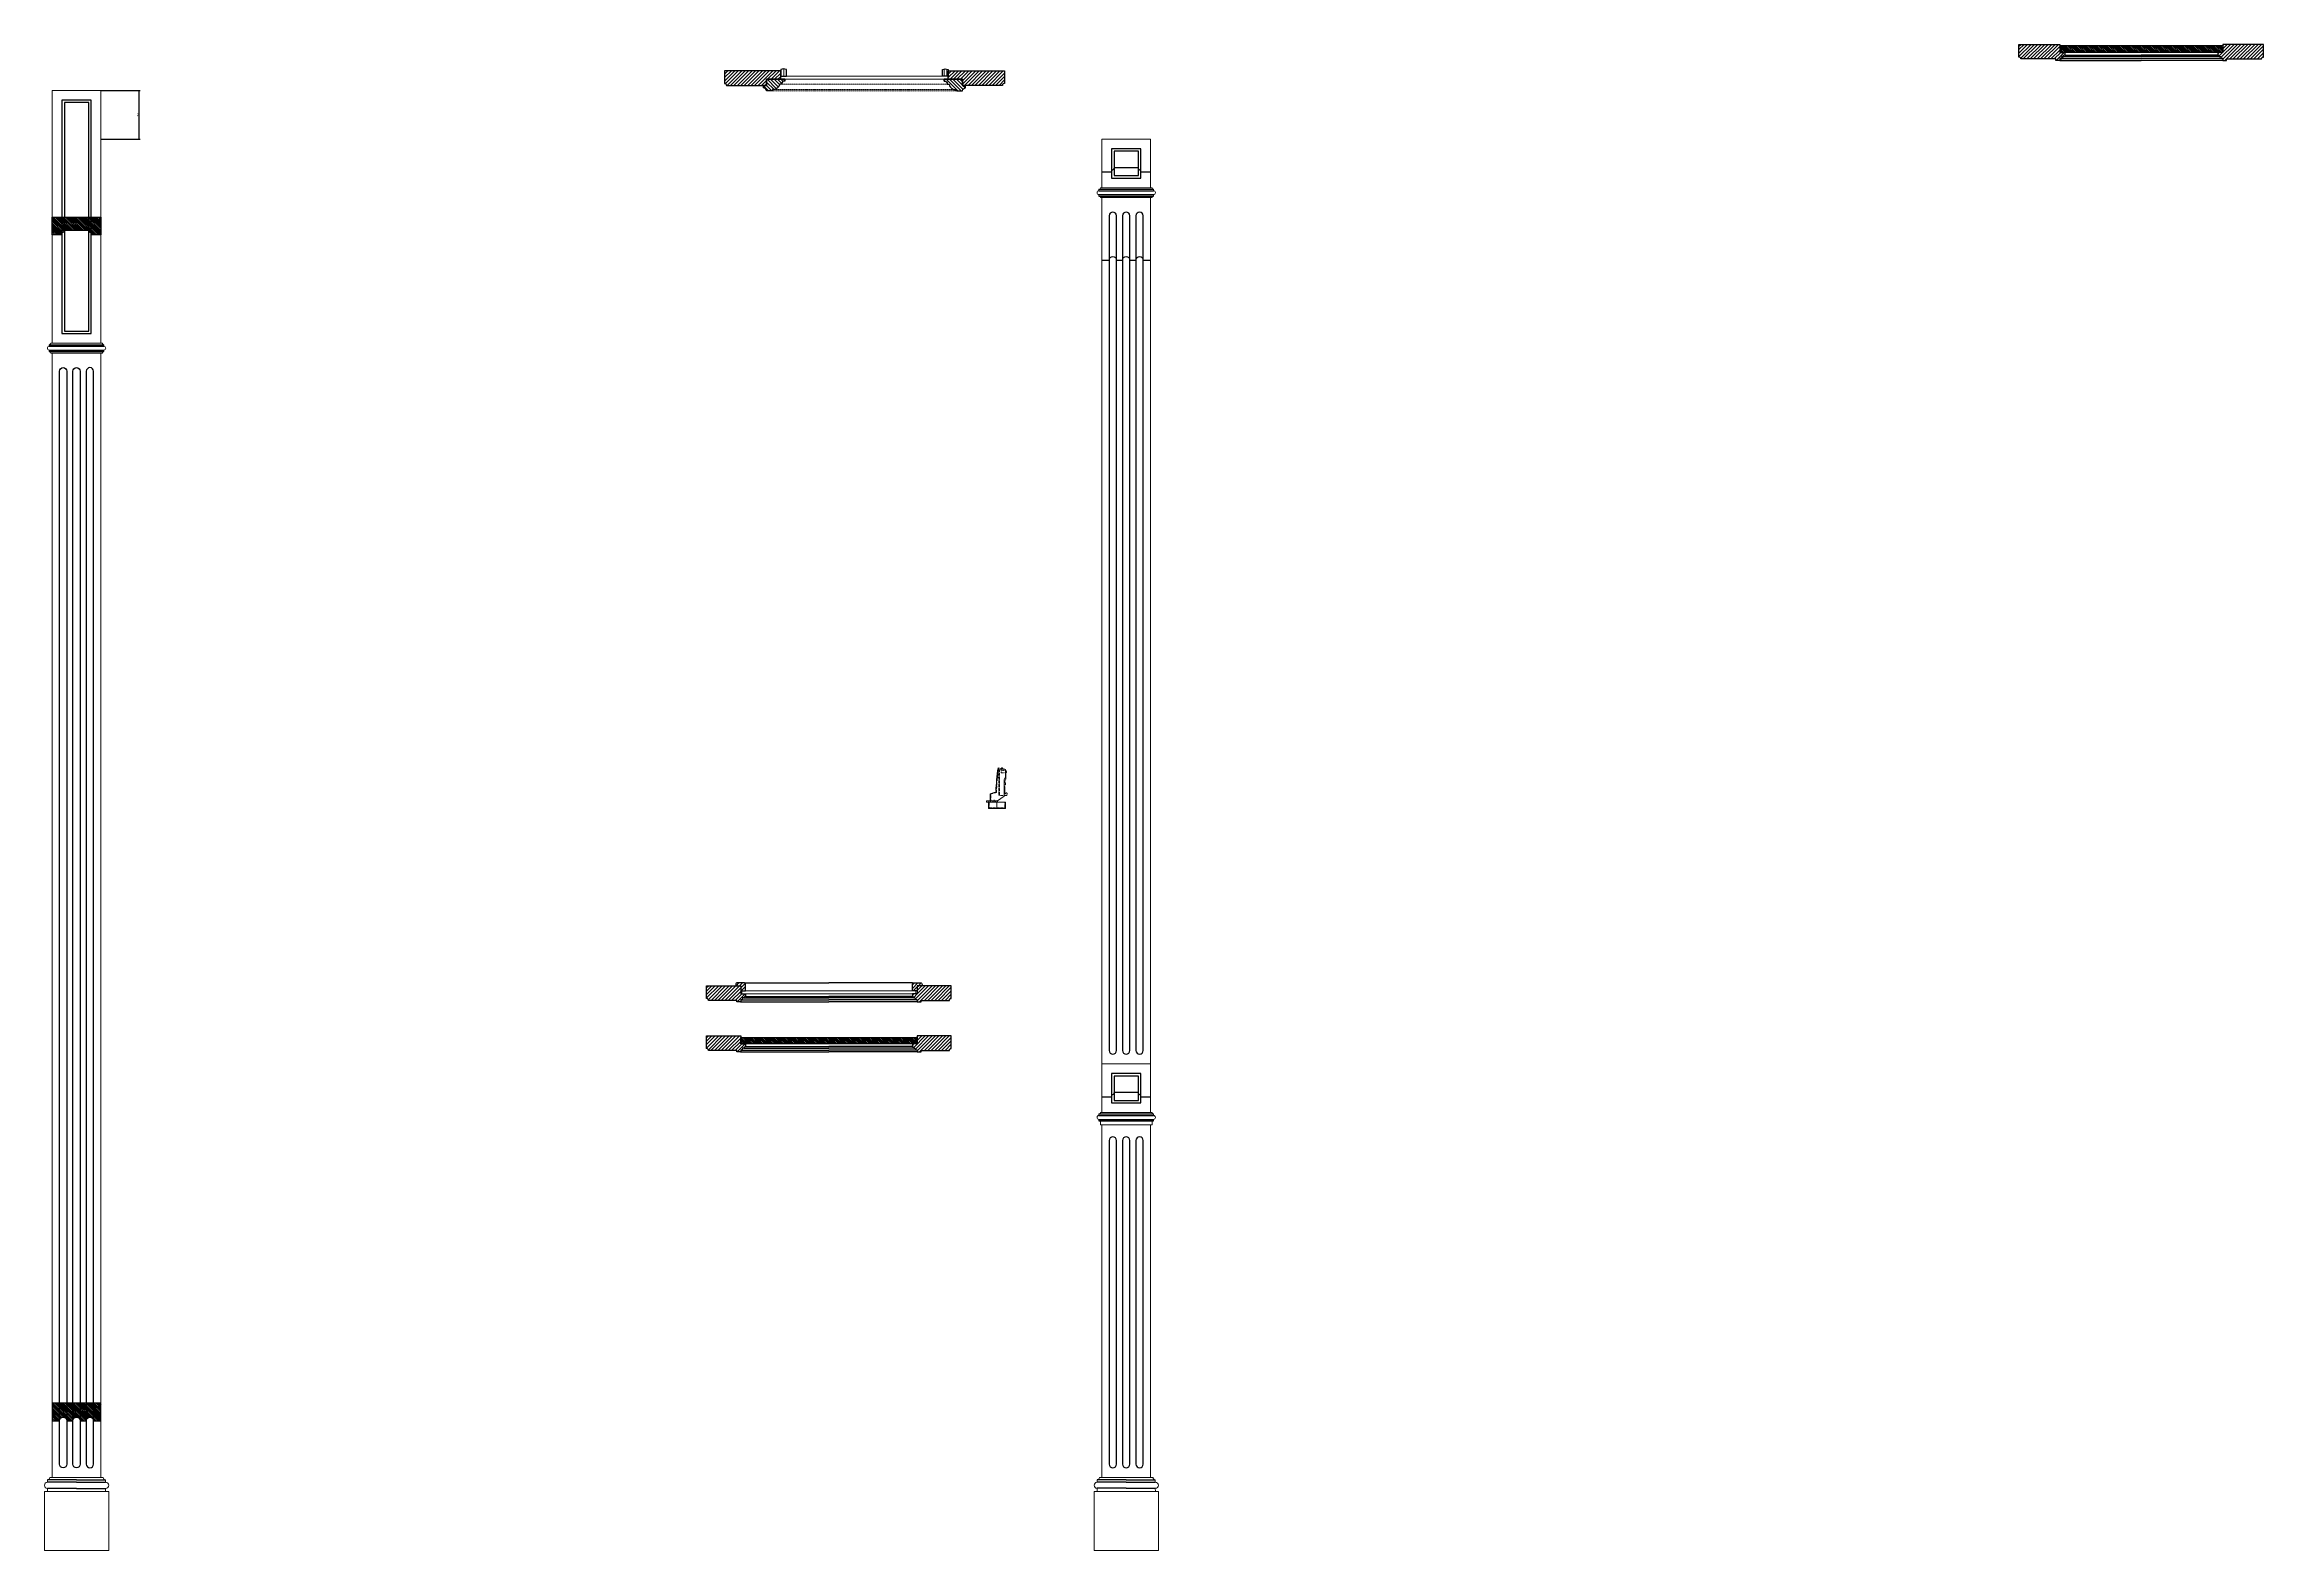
# Model space of a CAD drawing. Header units: inches. Extents: x 274057 to 444617, y 485849 to 635630.
# Drawn here: x 354861 to 359421, y 504737 to 507831 of the extents above; entities that cross this region are included whole.
import ezdxf

# ---------------------------------------------------------------- set-up
doc = ezdxf.new("R2010")
doc.units = ezdxf.units.IN
doc.header["$MEASUREMENT"] = 0
for name, pattern in [('CENTER', [2, 1.25, -0.25, 0.25, -0.25]), ('DASHED', [0.75, 0.5, -0.25]), ('HIDDEN', [0.375, 0.25, -0.125])]:
    doc.linetypes.add(name, pattern=pattern)
for name, color, linetype in [('CQ Grg Gypsum', 41, 'Continuous'), ('curtain', 253, 'Continuous'), ('Layer2', 2, 'Continuous'), ('Layer7', 8, 'Continuous'), ('WOOD', 23, 'Continuous'), ('WOOD 01', 34, 'Continuous'), ('WOOD 02', 32, 'Continuous'), ('Wood SECT', 1, 'Continuous')]:
    doc.layers.add(name, color=color, linetype=linetype)
for name, color, linetype, lineweight in [('Glass', 4, 'Continuous', 0), ('Stainless steel', 253, 'Continuous', 0), ('WOOD-HID', 8, 'HIDDEN', 18)]:
    doc.layers.add(name, color=color, linetype=linetype, lineweight=lineweight)
doc.styles.get("Standard").update_dxf_attribs({"font": 'arial.ttf'})
doc.dimstyles.new('CQ 2', dxfattribs={"dimscale": 0.02, "dimtxt": 150, "dimasz": 50, "dimexe": 100, "dimexo": 0, "dimgap": 80, "dimtad": 1, "dimdec": 0, "dimzin": 0, "dimdsep": 46, "dimtxsty": 'Standard', "dimblk": 'DOT', "dimcen": 100, "dimclrd": 1, "dimclre": 1, "dimclrt": 3, "dimadec": 0, "dimazin": 0, "dimtfac": 1, "dimtdec": 0, "dimtofl": 0, "dimtmove": 0, "dimatfit": 3, "dimfxl": 1, "dimtolj": 1, "dimtzin": 0, "dimlwd": -1, "dimarcsym": 0})
pattern_1 = [(45, (22814.6215, -73394.037), (-3.535533906, 3.535533906), [])]
pattern_2 = [(45, (20118.3853, -75431.223), (-3.535533906, 3.535533906), [])]
pattern_3 = [(45, (20118.3853, -75328.2434), (-3.535533906, 3.535533906), [])]
pattern_4 = [(45, (20104.3854, -75328.2434), (-3.535533906, 3.535533906), [])]

# ---------------------------------------------------------------- blocks, each defined once
blk = doc.blocks.new('pillars wardrobe')
at = {"layer": 'Layer7'}
h = blk.add_hatch(dxfattribs=at)
h.set_pattern_fill('ANSI31', color=256, scale=20, angle=-90, style=0)
edge = h.paths.add_edge_path()
edge.add_line((3449.1, -6144), (3429.1, -6144))
edge.add_line((3429.1, -6144), (3429.1, -6140))
edge.add_arc((3429.1, -6135), 5, 180, 270, ccw=False)
edge.add_line((3424.1, -6135), (3399.1, -6135))
edge.add_line((3399.1, -6135), (3374.1, -6135))
edge.add_arc((3369.1, -6135), 5, -90, 0, ccw=False)
edge.add_line((3369.1, -6140), (3369.1, -6144))
edge.add_line((3369.1, -6144), (3349.1, -6144))
edge.add_line((3349.1, -6144), (3349.1, -6108))
edge.add_line((3349.1, -6108), (3449.1, -6108))
edge.add_line((3449.1, -6108), (3449.1, -6144))
h = blk.add_hatch(dxfattribs=at)
h.set_pattern_fill('ANSI31', color=256, scale=20, angle=-90, style=0)
h.set_pattern_definition([(315, (-25546.435, -12610.5794), (1.76776695, 1.76776695), [])])
edge = h.paths.add_edge_path()
edge.add_arc((3426.6, -8580.9), 7.5, 0, 180, ccw=False)
edge.add_line((3434.1, -8580.9), (3449.1, -8580.9))
edge.add_line((3449.1, -8580.9), (3449.1, -8544.9))
edge.add_line((3449.1, -8544.9), (3349.1, -8544.9))
edge.add_line((3349.1, -8544.9), (3349.1, -8580.9))
edge.add_line((3349.1, -8580.9), (3364.1, -8580.9))
edge.add_arc((3371.6, -8580.9), 7.5, 0, 180, ccw=False)
edge.add_line((3379.1, -8580.9), (3391.6, -8580.9))
edge.add_arc((3399.1, -8580.9), 7.5, 0, 180, ccw=False)
edge.add_line((3406.6, -8580.9), (3419.1, -8580.9))
at = {"color": 251}
for p, q in [((3343.1, -6370, 0), (3455.1, -6370, 0)), ((3343.1, -6373, 0), (3455.1, -6373, 0)), ((3343.1, -6381, 0), (3455.1, -6381, 0)), ((3343.1, -6384, 0), (3455.1, -6384, 0))]:
    blk.add_line(p, q, dxfattribs=at)
at = {"layer": 'Layer2', "elevation": 0}
blk.add_lwpolyline([(3449.1, -6144), (3429.1, -6144), (3429.1, -6140, -0.414214), (3424.1, -6135), (3399.1, -6135), (3374.1, -6135, -0.414214), (3369.1, -6140), (3369.1, -6144), (3349.1, -6144), (3349.1, -6108), (3449.1, -6108), (3449.1, -6144)], format="xyb", dxfattribs=at)
blk.add_lwpolyline([(3419.1, -8580.9, -1), (3434.1, -8580.9), (3449.1, -8580.9), (3449.1, -8544.9), (3349.1, -8544.9), (3349.1, -8580.9), (3364.1, -8580.9, -1), (3379.1, -8580.9), (3391.6, -8580.9, -1), (3406.6, -8580.9)], format="xyb", close=True, dxfattribs=at)
at = {"layer": 'WOOD', "lineweight": 0}
for q in [(3333.1, -8726.1, 0), (3333.1, -8726.1, 0), (3465.1, -8726.1, 0)]:
    blk.add_line((3399.1, -8726.1, 0), q, dxfattribs=at)
at = {"layer": 'WOOD', "lineweight": 0, "elevation": 0}
for points in [[(3349.1, -8697.5), (3344.1, -8697.5, -0.414214), (3339.4, -8702.2), (3339.4, -8707, 1), (3339.4, -8719.6), (3339.3, -8726.1)], [(3449.1, -8697.5), (3454.1, -8697.5, 0.414214), (3458.8, -8702.2), (3458.8, -8707, -1), (3458.8, -8719.6), (3458.9, -8726.1)]]:
    blk.add_lwpolyline(points, format="xyb", dxfattribs=at)
for points in [[(3333.1, -8726.1), (3333.1, -8847.5), (3399.1, -8847.5)], [(3465.1, -8726.1), (3465.1, -8847.5), (3399.1, -8847.5)]]:
    blk.add_lwpolyline(points, dxfattribs=at)
at = {"layer": 'WOOD 01', "lineweight": 0, "ltscale": 500, "elevation": 0}
blk.add_lwpolyline([(3349.1, -6367), (3449.1, -6367), (3449.1, -5847.5), (3349.1, -5847.5)], close=True, dxfattribs=at)
for points in [[(3349.1, -6367), (3346.1, -6367, -0.414214), (3343.1, -6370), (3343.1, -6373, 1), (3343.1, -6381), (3343.1, -6384, -0.414214), (3346.1, -6387), (3349.1, -6387)], [(3449.1, -6367), (3452.1, -6367, 0.414214), (3455.1, -6370), (3455.1, -6373, -1), (3455.1, -6381), (3455.1, -6384, 0.414214), (3452.1, -6387), (3449.1, -6387)]]:
    blk.add_lwpolyline(points, format="xyb", dxfattribs=at)
blk.add_lwpolyline([(3349.1, -8697.5), (3349.1, -6387), (3449.1, -6387), (3449.1, -8697.5), (3349.1, -8697.5)], dxfattribs=at)
at = {"layer": 'WOOD 02', "color": 8, "ltscale": 100}
for p, q in [((3399.1, -8702.2, 0), (3339.4, -8702.2, 0)), ((3399.1, -8707, 0), (3339.4, -8707, 0)), ((3399.1, -8702.2, 0), (3458.8, -8702.2, 0)), ((3399.1, -8707, 0), (3458.8, -8707, 0)), ((3399.1, -8719.6, 0), (3339.4, -8719.6, 0)), ((3399.1, -8719.6, 0), (3458.8, -8719.6, 0))]:
    blk.add_line(p, q, dxfattribs=at)
at = {"layer": 'WOOD 02', "color": 8, "ltscale": 100, "elevation": 0}
for points in [[(3369.1, -6347), (3429.1, -6347), (3429.1, -5867.5), (3369.1, -5867.5)], [(3374.1, -6342), (3424.1, -6342), (3424.1, -5872.5), (3374.1, -5872.5)]]:
    blk.add_lwpolyline(points, close=True, dxfattribs=at)
for points in [[(3364.1, -8670), (3364.1, -6424.5, -1), (3379.1, -6424.5), (3379.1, -8670, -1)], [(3391.6, -8670), (3391.6, -6424.5, -1), (3406.6, -6424.5), (3406.6, -8670, -1)], [(3434.1, -8670), (3434.1, -6424.5, 1), (3419.1, -6424.5), (3419.1, -8670, 1)]]:
    blk.add_lwpolyline(points, format="xyb", close=True, dxfattribs=at)
blk = doc.blocks.new('_Dot')
at = {"color": 0, "linetype": 'ByBlock', "lineweight": -2}
blk.add_line((-0.5, 0), (-1, 0), dxfattribs=at)
at = {"color": 0, "linetype": 'ByBlock', "const_width": 0.5}
blk.add_lwpolyline([(-0.25, 0, 1), (0.25, 0, 1)], format="xyb", close=True, dxfattribs=at)
blk = doc.blocks.new('*D749')
at = {"layer": 'CQ Grg Gypsum', "color": 1, "lineweight": -2, "transparency": 16777216}
for p, q in [((354977, 507736.8), (355057.8, 507736.8)), ((354977, 507636.8), (355057.8, 507636.8))]:
    blk.add_line(p, q, dxfattribs=at)
at = {"layer": 'CQ Grg Gypsum', "color": 1, "transparency": 16777216}
blk.add_line((355055.8, 507637.8), (355055.8, 507735.8), dxfattribs=at)
at = {"layer": 'Defpoints', "color": 0, "transparency": 16777216}
for p in [(354977, 507736.8, 0), (355055.8, 507736.8), (354977, 507636.8, 0)]:
    blk.add_point(p, dxfattribs=at)
at = {"layer": 'CQ Grg Gypsum', "color": 1, "transparency": 16777216}
for p, rotation in [((355055.8, 507736.8), 90), ((355055.8, 507636.8), 270)]:
    blk.add_blockref('_Dot', p, dxfattribs=dict(at, rotation=rotation))
at = {"layer": 'CQ Grg Gypsum', "color": 3, "transparency": 16777216, "insert": (355052.7, 507686.8), "char_height": 3, "attachment_point": 5, "rotation": 90}
blk.add_mtext('\\A1;100', dxfattribs=at)
blk = doc.blocks.new('pilaster wardrobe')
at = {"layer": 'WOOD', "lineweight": 0}
blk.add_line((3399.1, -8726.1, 0), (3333.1, -8726.1, 0), dxfattribs=at)
blk.add_line((3399.1, -8726.1, 0), (3333.1, -8726.1, 0), dxfattribs=at)
at = {"layer": 'WOOD 01', "lineweight": 0, "ltscale": 500}
blk.add_line((3399.1, -8726.1, 0), (3465.1, -8726.1, 0), dxfattribs=at)
at = {"layer": 'WOOD 01', "lineweight": 0, "ltscale": 500, "elevation": 0}
for points in [[(3349.1, -6047.5), (3449.1, -6047.5), (3449.1, -5947.5), (3349.1, -5947.5)], [(3349.1, -7947.5), (3449.1, -7947.5), (3449.1, -7847.5), (3349.1, -7847.5)], [(3349.1, -7972.5), (3449.1, -7972.5), (3449.1, -8697.5), (3349.1, -8697.5)], [(3333.1, -8726.1), (3465.1, -8726.1), (3465.1, -8847.5), (3333.1, -8847.5)]]:
    blk.add_lwpolyline(points, close=True, dxfattribs=at)
for points in [[(3349.1, -6047.5), (3346.1, -6047.5, -0.414214), (3343.1, -6050.5), (3343.1, -6053.5, 1), (3343.1, -6061.5), (3343.1, -6064.5, -0.414214), (3346.1, -6067.5), (3349.1, -6067.5)], [(3449.1, -6047.5), (3452.1, -6047.5, 0.414214), (3455.1, -6050.5), (3455.1, -6053.5, -1), (3455.1, -6061.5), (3455.1, -6064.5, 0.414214), (3452.1, -6067.5), (3449.1, -6067.5)], [(3349.1, -7947.5), (3346.1, -7947.5, -0.414214), (3343.1, -7950.5), (3343.1, -7953.5, 1), (3343.1, -7961.5), (3343.1, -7964.5, -0.414214), (3346.1, -7967.5), (3346.1, -7972.5), (3399.1, -7972.5)], [(3449.1, -7947.5), (3452.1, -7947.5, 0.414214), (3455.1, -7950.5), (3455.1, -7953.5, -1), (3455.1, -7961.5), (3455.1, -7964.5, 0.414214), (3452.1, -7967.5), (3452.1, -7972.5), (3399.1, -7972.5)], [(3349.1, -8697.5), (3344.1, -8697.5, -0.414214), (3339.4, -8702.2), (3339.4, -8707, 1), (3339.4, -8719.6), (3339.3, -8726.1)], [(3449.1, -8697.5), (3454.1, -8697.5, 0.414214), (3458.8, -8702.2), (3458.8, -8707, -1), (3458.8, -8719.6), (3458.9, -8726.1)]]:
    blk.add_lwpolyline(points, format="xyb", dxfattribs=at)
blk.add_lwpolyline([(3349.1, -7847.5), (3349.1, -6067.5), (3449.1, -6067.5), (3449.1, -7847.5), (3349.1, -7847.5)], dxfattribs=at)
at = {"layer": 'WOOD 02', "color": 8, "ltscale": 100}
for p, q in [((3343.1, -6050.5, 0), (3455.1, -6050.5, 0)), ((3343.1, -6053.5, 0), (3455.1, -6053.5, 0)), ((3343.1, -6061.5, 0), (3455.1, -6061.5, 0)), ((3343.1, -6064.5, 0), (3455.1, -6064.5, 0)), ((3343.1, -7950.5, 0), (3455.1, -7950.5, 0)), ((3343.1, -7953.5, 0), (3455.1, -7953.5, 0)), ((3343.1, -7961.5, 0), (3455.1, -7961.5, 0)), ((3343.1, -7964.5, 0), (3455.1, -7964.5, 0)), ((3399.1, -8702.2, 0), (3339.4, -8702.2, 0)), ((3399.1, -8707, 0), (3339.4, -8707, 0)), ((3399.1, -8702.2, 0), (3458.8, -8702.2, 0)), ((3399.1, -8707, 0), (3458.8, -8707, 0)), ((3399.1, -8719.6, 0), (3339.4, -8719.6, 0)), ((3399.1, -8719.6, 0), (3458.8, -8719.6, 0))]:
    blk.add_line(p, q, dxfattribs=at)
at = {"layer": 'WOOD 02', "color": 8, "ltscale": 100, "elevation": 0}
for points in [[(3369.1, -6027.5), (3429.1, -6027.5), (3429.1, -5967.5), (3369.1, -5967.5)], [(3374.1, -6022.5), (3424.1, -6022.5), (3424.1, -5972.5), (3374.1, -5972.5)], [(3369.1, -7927.5), (3429.1, -7927.5), (3429.1, -7867.5), (3369.1, -7867.5)], [(3374.1, -7922.5), (3424.1, -7922.5), (3424.1, -7872.5), (3374.1, -7872.5)]]:
    blk.add_lwpolyline(points, close=True, dxfattribs=at)
for points in [[(3364.1, -6105), (3364.1, -7820, 1), (3379.1, -7820), (3379.1, -6105, 1)], [(3391.6, -6105), (3391.6, -7820, 1), (3406.6, -7820), (3406.6, -6105, 1)], [(3419.1, -6105), (3419.1, -7820, 1), (3434.1, -7820), (3434.1, -6105, 1)], [(3364.1, -8005), (3364.1, -8670, 1), (3379.1, -8670), (3379.1, -8005, 1)], [(3391.6, -8005), (3391.6, -8670, 1), (3406.6, -8670), (3406.6, -8005, 1)], [(3419.1, -8005), (3419.1, -8670, 1), (3434.1, -8670), (3434.1, -8005, 1)]]:
    blk.add_lwpolyline(points, format="xyb", close=True, dxfattribs=at)
at = {"layer": 'Wood SECT', "elevation": 0}
for points in [[(3449.1, -6015.6), (3429.1, -6015.6), (3429.1, -6011.6, -0.414214), (3424.1, -6006.6), (3399.1, -6006.6), (3374.1, -6006.6, -0.414214), (3369.1, -6011.6), (3369.1, -6015.6), (3349.1, -6015.6)], [(3349.1, -6196.4), (3364.1, -6196.4, -1), (3379.1, -6196.4), (3391.6, -6196.4, -1), (3406.6, -6196.4), (3419.1, -6196.4, -1), (3434.1, -6196.4), (3449.1, -6196.4)], [(3449.1, -7915.6), (3429.1, -7915.6), (3429.1, -7911.6, -0.414214), (3424.1, -7906.6), (3399.1, -7906.6), (3374.1, -7906.6, -0.414214), (3369.1, -7911.6), (3369.1, -7915.6), (3349.1, -7915.6)]]:
    blk.add_lwpolyline(points, format="xyb", dxfattribs=at)
blk = doc.blocks.new('dressing door glass 1')
at = {"layer": 'WOOD-HID', "lineweight": 0}
h = blk.add_hatch(dxfattribs=at)
h.set_pattern_fill('ANSI31', color=256, scale=40)
h.paths.add_polyline_path([(195572.5, 7531.9), (195457, 7531.9), (195457, 7505.9, -0.414214), (195461, 7501.9), (195543.4, 7501.9), (195543.4, 7514.5), (195572.5, 7514.5)])
h = blk.add_hatch(dxfattribs=at)
h.set_pattern_fill('ANSI31', color=256, scale=40, angle=45)
h.paths.add_polyline_path([(195584.5, 7533.7, 0.293619), (195583.9, 7534.6, 0.204888), (195573.1, 7534.6, 0.293619), (195572.5, 7533.7), (195572.5, 7520.5), (195584.5, 7520.5)])
h.paths.add_polyline_path([(195916.7, 7533.7, 0.293619), (195916.1, 7534.6, 0.204888), (195905.4, 7534.6, 0.293619), (195904.7, 7533.7), (195904.7, 7520.5), (195916.7, 7520.5)])
h = blk.add_hatch(dxfattribs=at)
h.set_pattern_fill('ANSI31', color=256, scale=40)
h.paths.add_polyline_path([(196032.2, 7531.9), (195916.7, 7531.9), (195916.7, 7514.5), (195945.8, 7514.5), (195945.8, 7501.9), (196028.2, 7501.9, -0.414214), (196032.2, 7505.9)])
h = blk.add_hatch(dxfattribs=at)
h.set_pattern_fill('ANSI31', color=256, scale=40, angle=90)
h.paths.add_polyline_path([(195580.8, 7510.7), (195580.8, 7514.5), (195543.4, 7514.5), (195543.4, 7501.9), (195537, 7501.9), (195537, 7496.9, -0.414214), (195543.3, 7490.7), (195555.8, 7490.7), (195555.8, 7493.2, 0.402454), (195570.8, 7504.4), (195574.5, 7504.4, -0.414214)])
h = blk.add_hatch(dxfattribs=at)
h.set_pattern_fill('ANSI31', color=256, scale=40, angle=90)
h.paths.add_polyline_path([(195945.8, 7514.5), (195908.5, 7514.5), (195908.5, 7510.7, -0.414214), (195914.7, 7504.4), (195918.5, 7504.4, 0.402454), (195933.5, 7493.2), (195933.5, 7490.7), (195946, 7490.7, -0.414214), (195952.2, 7496.9), (195952.2, 7501.9), (195945.8, 7501.9)])
at = {"layer": 'curtain', "color": 171, "lineweight": 0, "ltscale": 500, "elevation": 0}
blk.add_lwpolyline([(195572.5, 7514.5), (195916.7, 7514.5), (195916.7, 7514.5), (195916.7, 7520.5), (195572.5, 7520.5)], close=True, dxfattribs=at)
at = {"layer": 'WOOD', "elevation": 0}
for points in [[(195457, 7505.9, -0.414214), (195461, 7501.9), (195543.4, 7501.9), (195543.4, 7514.5), (195572.5, 7514.5), (195572.5, 7531.9), (195457, 7531.9)], [(195583.8, 7534.6, 0.202793), (195573.2, 7534.6, 0.307935), (195572.5, 7533.7), (195572.5, 7520.5), (195584.5, 7520.5), (195584.5, 7533.7, 0.307935)], [(195905.4, 7534.6, -0.202793), (195916.1, 7534.6, -0.307935), (195916.7, 7533.7), (195916.7, 7520.5), (195904.7, 7520.5), (195904.7, 7533.7, -0.307935)], [(196032.2, 7505.9, 0.414214), (196028.2, 7501.9), (195945.8, 7501.9), (195945.8, 7514.5), (195916.7, 7514.5), (195916.7, 7531.9), (196032.2, 7531.9)]]:
    blk.add_lwpolyline(points, format="xyb", close=True, dxfattribs=at)
for points in [[(195580.8, 7510.7), (195580.8, 7514.5), (195543.4, 7514.5), (195543.4, 7501.9), (195537, 7501.9)], [(195908.5, 7510.7), (195908.5, 7514.5), (195945.8, 7514.5), (195945.8, 7501.9), (195952.2, 7501.9)]]:
    blk.add_lwpolyline(points, dxfattribs=at)
for points in [[(195543.4, 7514.5), (195580.8, 7514.5), (195580.8, 7510.7, 0.414214), (195574.5, 7504.4), (195570.8, 7504.4, -0.402454), (195555.8, 7493.2), (195555.8, 7490.7), (195543.3, 7490.7, 0.414214), (195537, 7496.9), (195537, 7501.9), (195543.4, 7501.9), (195543.4, 7514.5)], [(195945.8, 7514.5), (195908.5, 7514.5), (195908.5, 7510.7, -0.414214), (195914.7, 7504.4), (195918.5, 7504.4, 0.402454), (195933.5, 7493.2), (195933.5, 7490.7), (195946, 7490.7, -0.414214), (195952.2, 7496.9), (195952.2, 7501.9), (195945.8, 7501.9), (195945.8, 7514.5)]]:
    blk.add_lwpolyline(points, format="xyb", dxfattribs=at)
at = {"layer": 'WOOD-HID', "lineweight": 0, "elevation": 0}
for points in [[(195555.8, 7493.1), (195931.8, 7493.1)], [(195555.8, 7490.7), (195933.5, 7490.7)], [(195570.8, 7504.4), (195914.7, 7504.4)]]:
    blk.add_lwpolyline(points, dxfattribs=at)
blk = doc.blocks.new('Hettich Sensys hinges 8631i-9090280 inset t')
at = {"linetype": 'Continuous', "lineweight": 0}
for p, q in [((-51.6, 50), (-66.6, 46.6)), ((-66.6, 46.6), (-66.6, 30.4)), ((-60.6, 48.3), (-60.7, 48.2)), ((-60.6, 48.7), (-60.5, 48.6)), ((-59.3, 49.5), (-60.1, 49.8)), ((-67.6, 39.3), (-67.5, 39.3)), ((-66.6, 43), (-67.5, 42.7)), ((-67.5, 42.7), (-67.5, 26.2)), ((-67.5, 26.2), (-65.2, 22.2)), ((-67.2, 18.8), (-67.2, 14.8)), ((-65.2, 18.8), (-67.2, 18.8)), ((-67.2, 14.8), (-64.2, 14.8)), ((-66.6, 30.4), (-64.1, 26)), ((-65.2, 3), (-65.7, 1.6)), ((-65.7, 1.6), (-65.7, -0.3)), ((-65.2, 22.2), (-65.2, 18.8)), ((-65.2, 11.3), (-65.2, 3)), ((-64.2, 11.3), (-65.2, 11.3)), ((-64.2, 14.8), (-64.2, 11.3)), ((-64.1, 26), (-64.1, -8.2)), ((-49.6, 37.5), (-49.8, 37.5)), ((-49.6, 37.5), (-49.6, 35.7)), ((-46.7, 10), (-47.7, 10)), ((-47.6, 3), (-46.7, 3)), ((-35.4, -3.9), (-47.6, 0.5)), ((-46.7, 10), (-46.7, 3)), ((-70, -2.7), (-69.4, -7.3)), ((-69.4, -7.3), (-64.1, -7.3)), ((-66.8, -3.3), (-66.8, -2)), ((-65.2, -3.3), (-66.8, -3.3)), ((-66.7, -20.9), (-66.7, -33.7)), ((-66.7, -20.9), (-28, -20.9)), ((-66.7, -33.7), (-31.7, -33.7)), ((-65.7, -0.3), (-65.2, -0.8)), ((-65.2, -0.8), (-65.2, -3.3)), ((-64.1, -8.2), (-50.3, -17.9)), ((-28, -17.9), (-50.3, -17.9)), ((-50.2, -17.9), (-50.2, -20.9)), ((-47.3, -20.9), (-47.3, -17.9)), ((-36.1, -20.9), (-36.1, -17.9)), ((-35.4, -17.9), (-35.4, -3.9)), ((-32.3, -20.9), (-32.3, -17.9)), ((-31.7, -33.7), (-31.7, -20.9)), ((-28, -20.9), (-28, -17.9))]:
    blk.add_line(p, q, dxfattribs=at)
at = {"linetype": 'DASHED', "lineweight": 0}
for p, q in [((-57.5, 46.4), (-66.6, 43)), ((-60.9, 47.8), (-65, 46.9)), ((-60.9, 47.8), (-60.9, 47.8)), ((-57.9, 48.5), (-57.9, 39.3)), ((-53.5, 46.4), (-57.5, 46.4)), ((-54.5, -7.3), (-54.5, 46.4)), ((-53.5, 46.4), (-53.5, -7.3)), ((-57.9, 39.3), (-67.5, 39.3)), ((-53.5, 24.3), (-54.5, 24.3)), ((-53.5, 17.4), (-54.5, 17.4)), ((-50.8, 37.5), (-51.1, 37.5)), ((-51.1, 37.5), (-51.1, 29.5)), ((-51.1, 29.5), (-49.9, 29.5)), ((-49.9, 29.5), (-50.8, 37.5)), ((-49.8, 37.5), (-49.6, 35.7)), ((-48.5, 24.3), (-49.5, 24.3)), ((-48.1, 17.4), (-49.1, 17.4)), ((-47.6, 3), (-47.7, 10)), ((-65.2, -20.9), (-65.2, -32.2)), ((-65.2, -20.9), (-32.3, -20.9)), ((-65.2, -32.2), (-33.2, -32.2)), ((-53.5, -7.3), (-64.1, -7.3)), ((-50.2, -17.9), (-36.1, -17.9)), ((-36.4, -4.6), (-48.6, -0.2)), ((-46.3, -17.9), (-46.3, -20.9)), ((-41.1, -20.9), (-41.1, -17.9)), ((-36.4, -17.9), (-36.4, -4.6)), ((-33.2, -32.2), (-33.2, -20.9))]:
    blk.add_line(p, q, dxfattribs=at)
at = {"linetype": 'CENTER', "lineweight": 0}
for p, q in [((-49.5, 33.5), (-51.2, 33.5)), ((-46.7, 6.5), (-48.3, 6.5)), ((-49.2, -20.3), (-49.2, -34.4)), ((-43.7, -21.2), (-43.7, -15.7))]:
    blk.add_line(p, q, dxfattribs=at)
at = {"linetype": 'DASHED', "lineweight": 0}
for centre, radius, start, end in [((-62.6, 39.8), 7, 122.3379, 124.5944), ((-64.5, 45), 2, 102.5826, 157.2798), ((-60.8, 47.9), 0.15, 149.8625, 210.0616), ((-60, 47.1), 2.5, 33.0322, 35.159), ((-358.6, 0.5), 310, 359.8706, 9.1465), ((-357.6, 0.5), 310, 3.1178, 4.3995)]:
    blk.add_arc(centre, radius, start, end, dxfattribs=at)
at = {"linetype": 'Continuous', "lineweight": 0}
for centre, radius, start, end in [((-62.7, 49), 2, 329.8627, 335.2642), ((-60.8, 47.9), 0.15, 149.8625, 193.5472), ((-60.7, 48.1), 0.15, 95.0645, 155.2642), ((-60.2, 49.4), 0.4, 73.5827, 197.5663), ((-61.4, 49), 0.8, 345.1143, 17.5665), ((-60.5, 48.8), 0.15, 165.1147, 235.065), ((-60.6, 48.5), 0.2, 275.0646, 55.0646), ((-60, 47.1), 2.5, 35.159, 73.5826), ((-357.6, 0.5), 310, 0, 9.1882), ((-63.3, 40.5), 6, 135.757, 166.241), ((-67.7, 41.6), 1.5, 166.2409, 218.3013), ((-61, 46.9), 10, 218.3189, 229.0409), ((-62.6, 39.8), 7, 124.5944, 135.7566), ((-69, -2.6), 1, 109.3856, 188), ((-68.5, -4.2), 2.7, 52.3301, 109.4053)]:
    blk.add_arc(centre, radius, start, end, dxfattribs=at)
blk = doc.blocks.new('cabinet framed wood door')
at = {"layer": 'Layer7'}
h = blk.add_hatch(dxfattribs=at)
h.set_pattern_fill('ANSI31', color=256, scale=40)
h.set_pattern_definition(pattern_1)
h.paths.add_polyline_path([(355049, 507801.4), (355049, 507798.4), (355057, 507798.4), (355057, 507802.4, 1.007782), (355064, 507806.4, -0.414214), (355067, 507809.4), (355067, 507814.9), (355057, 507814.9), (355057, 507820.9), (355057, 507831.4), (355047, 507831.4), (354973, 507831.4), (354973, 507805.4, -0.397359), (354977, 507801.4)])
h = blk.add_hatch(dxfattribs=at)
h.set_pattern_fill('ANSI31', color=256, scale=20, angle=90)
h.paths.add_polyline_path([(355391.7, 507820.9), (355391.7, 507828.4), (355057, 507828.4), (355057, 507820.9), (355057, 507814.9), (355391.7, 507814.9)])
h = blk.add_hatch(dxfattribs=at)
h.set_pattern_fill('ANSI31', color=256, scale=40)
h.set_pattern_definition(pattern_1)
h.paths.add_polyline_path([(355475.7, 507831.4), (355391.7, 507831.4), (355391.7, 507820.9), (355391.7, 507814.9), (355381.7, 507814.9), (355381.7, 507809.4, -0.414214), (355384.7, 507806.4), (355387.7, 507806.4, 0.414214), (355391.7, 507802.4), (355391.7, 507798.4), (355399.7, 507798.4), (355399.7, 507801.4), (355471.7, 507801.4, -0.397359), (355475.7, 507805.4)])
at = {"color": 8, "elevation": 0}
for points in [[(355057, 507802.4), (355224.4, 507802.4)], [(355057, 507798.4), (355224.4, 507798.4)], [(355064, 507806.4), (355224.4, 507806.4)], [(355067, 507809.4), (355224.4, 507809.4)], [(355381.7, 507809.4), (355224.4, 507809.4)], [(355384.7, 507806.4), (355224.4, 507806.4)], [(355391.7, 507802.4), (355224.4, 507802.4)], [(355391.7, 507798.4), (355224.4, 507798.4)]]:
    blk.add_lwpolyline(points, dxfattribs=at)
at = {"layer": 'Wood SECT', "elevation": 0}
for points in [[(355067, 507814.9), (355067, 507809.4, 0.414214), (355064, 507806.4), (355061, 507806.4, -0.414214), (355057, 507802.4), (355057, 507798.4), (355049, 507798.4), (355049, 507801.4), (354977, 507801.4, 0.397359), (354973, 507805.4), (354973, 507831.4), (355057, 507831.4), (355057, 507820.9), (355057, 507820.9), (355057, 507814.9)], [(355381.7, 507814.9), (355381.7, 507809.4, -0.414214), (355384.7, 507806.4), (355387.7, 507806.4, 0.414214), (355391.7, 507802.4), (355391.7, 507798.4), (355399.7, 507798.4), (355399.7, 507801.4), (355471.7, 507801.4, -0.397359), (355475.7, 507805.4), (355475.7, 507831.4), (355391.7, 507831.4), (355391.7, 507820.9), (355391.7, 507820.9), (355391.7, 507814.9)]]:
    blk.add_lwpolyline(points, format="xyb", close=True, dxfattribs=at)
for points in [[(355391.7, 507828.4), (355057, 507828.4)], [(355391.7, 507814.9), (355057, 507814.9)]]:
    blk.add_lwpolyline(points, dxfattribs=at)
blk = doc.blocks.new('cabinet 80 framed wood door')
at = {"layer": 'Layer7'}
h = blk.add_hatch(dxfattribs=at)
h.set_pattern_fill('ANSI31', color=256, scale=40)
h.set_pattern_definition(pattern_2)
h.paths.add_polyline_path([(352338.8, 505764.2), (352338.8, 505761.2), (352346.8, 505761.2), (352346.8, 505765.2, 0.414214), (352350.8, 505769.2), (352353.8, 505769.2, -0.414214), (352356.8, 505772.2), (352356.8, 505777.8), (352346.8, 505777.8), (352346.8, 505783.8), (352346.8, 505794.2), (352336.8, 505794.2), (352276.8, 505794.2), (352276.8, 505768.2, -0.397359), (352280.8, 505764.2)])
h = blk.add_hatch(dxfattribs=at)
h.set_pattern_fill('ANSI31', color=256, scale=20, angle=90)
h.paths.add_polyline_path([(352709.5, 505777.8), (352709.5, 505791.2), (352346.8, 505791.2), (352346.8, 505777.8)])
h = blk.add_hatch(dxfattribs=at)
h.set_pattern_fill('ANSI31', color=256, scale=40)
h.set_pattern_definition(pattern_2)
h.paths.add_polyline_path([(352775.5, 505764.2, -0.397359), (352779.5, 505768.2), (352779.5, 505794.2), (352709.5, 505794.2), (352709.5, 505783.8), (352709.5, 505777.8), (352699.5, 505777.8), (352699.5, 505772.2, -0.414214), (352702.5, 505769.2), (352705.5, 505769.2, 0.414214), (352709.5, 505765.2), (352709.5, 505761.2), (352717.5, 505761.2), (352717.5, 505764.2)])
at = {"color": 8, "elevation": 0.1}
for points in [[(352346.8, 505765.2), (352528.1, 505765.2)], [(352346.8, 505761.2), (352528.1, 505761.2)], [(352353.8, 505769.2), (352528.1, 505769.2)], [(352356.8, 505772.2), (352528.1, 505772.2)], [(352699.5, 505772.2), (352528.1, 505772.2)], [(352702.5, 505769.2), (352528.1, 505769.2)], [(352709.5, 505765.2), (352528.1, 505765.2)], [(352709.5, 505761.2), (352528.1, 505761.2)]]:
    blk.add_lwpolyline(points, dxfattribs=at)
at = {"layer": 'Wood SECT', "elevation": 0.1}
for points in [[(352356.8, 505777.8), (352356.8, 505772.2, 0.414214), (352353.8, 505769.2), (352350.8, 505769.2, -0.414214), (352346.8, 505765.2), (352346.8, 505761.2), (352338.8, 505761.2), (352338.8, 505764.2), (352280.8, 505764.2, 0.397359), (352276.8, 505768.2), (352276.8, 505794.2), (352346.8, 505794.2), (352346.8, 505783.8), (352346.8, 505783.8), (352346.8, 505777.8)], [(352699.5, 505777.8), (352699.5, 505772.2, -0.414214), (352702.5, 505769.2), (352705.5, 505769.2, 0.414214), (352709.5, 505765.2), (352709.5, 505761.2), (352717.5, 505761.2), (352717.5, 505764.2), (352775.5, 505764.2, -0.397359), (352779.5, 505768.2), (352779.5, 505794.2), (352709.5, 505794.2), (352709.5, 505783.8), (352709.5, 505783.8), (352709.5, 505777.8)]]:
    blk.add_lwpolyline(points, format="xyb", close=True, dxfattribs=at)
blk.add_lwpolyline([(352346.8, 505791.2), (352709.5, 505791.2), (352709.5, 505777.8), (352346.8, 505777.8)], close=True, dxfattribs=at)
blk = doc.blocks.new('cabinet 80 framed glass door')
at = {"layer": 'Layer7'}
h = blk.add_hatch(dxfattribs=at)
h.set_pattern_fill('ANSI31', color=256, scale=40)
h.set_pattern_definition(pattern_3)
h.paths.add_polyline_path([(352338.8, 505867.2), (352338.8, 505864.2), (352346.8, 505864.2), (352346.8, 505868.2, 0.414214), (352350.8, 505872.2), (352353.8, 505872.2, -0.414214), (352356.8, 505875.2), (352356.8, 505880.7), (352346.8, 505880.7), (352346.8, 505886.7), (352346.8, 505897.2), (352336.8, 505897.2), (352276.8, 505897.2), (352276.8, 505871.2, -0.397359), (352280.8, 505867.2)])
h = blk.add_hatch(dxfattribs=at)
h.set_pattern_fill('ANSI31', color=256, scale=40)
h.set_pattern_definition(pattern_4)
h.paths.add_polyline_path([(352346.8, 505903.2), (352339.8, 505903.2, 0.414214), (352336.8, 505900.2), (352336.8, 505897.2), (352346.8, 505897.2), (352346.8, 505886.7), (352356.8, 505886.7), (352356.8, 505897.2), (352356.8, 505900.2, 0.414214), (352353.8, 505903.2)])
h = blk.add_hatch(dxfattribs=at)
h.set_pattern_fill('ANSI31', color=256, scale=40)
h.set_pattern_definition(pattern_4)
h.paths.add_polyline_path([(352702.5, 505903.2, 0.414214), (352699.5, 505900.2), (352699.5, 505897.2), (352699.5, 505886.7), (352709.5, 505886.7), (352709.5, 505897.2), (352719.5, 505897.2), (352719.5, 505900.2, 0.414214), (352716.5, 505903.2), (352709.5, 505903.2)])
h = blk.add_hatch(dxfattribs=at)
h.set_pattern_fill('ANSI31', color=256, scale=40)
h.set_pattern_definition(pattern_3)
h.paths.add_polyline_path([(352775.5, 505867.2, -0.397359), (352779.5, 505871.2), (352779.5, 505897.2), (352709.5, 505897.2), (352709.5, 505886.7), (352709.5, 505880.7), (352699.5, 505880.7), (352699.5, 505875.2, -0.414214), (352702.5, 505872.2), (352705.5, 505872.2, 0.414214), (352709.5, 505868.2), (352709.5, 505864.2), (352717.5, 505864.2), (352717.5, 505867.2)])
at = {"color": 8, "elevation": 0.1}
for points in [[(352356.8, 505903), (352528.1, 505903)], [(352699.5, 505903), (352528.1, 505903)], [(352346.8, 505868.2), (352528.1, 505868.2)], [(352346.8, 505864.2), (352528.1, 505864.2)], [(352353.8, 505872.2), (352528.1, 505872.2)], [(352356.8, 505875.2), (352528.1, 505875.2)], [(352699.5, 505875.2), (352528.1, 505875.2)], [(352702.5, 505872.2), (352528.1, 505872.2)], [(352709.5, 505868.2), (352528.1, 505868.2)], [(352709.5, 505864.2), (352528.1, 505864.2)]]:
    blk.add_lwpolyline(points, dxfattribs=at)
at = {"layer": 'Glass', "color": 4, "elevation": 0.1}
for points in [[(352528.1, 505886.7), (352349.4, 505886.7), (352349.4, 505880.7), (352528.1, 505880.7)], [(352528.1, 505886.7), (352706.8, 505886.7), (352706.8, 505880.7), (352528.1, 505880.7)]]:
    blk.add_lwpolyline(points, dxfattribs=at)
at = {"layer": 'Wood SECT', "elevation": 0.1}
for points in [[(352356.8, 505880.7), (352356.8, 505875.2, 0.414214), (352353.8, 505872.2), (352350.8, 505872.2, -0.414214), (352346.8, 505868.2), (352346.8, 505864.2), (352338.8, 505864.2), (352338.8, 505867.2), (352280.8, 505867.2, 0.397359), (352276.8, 505871.2), (352276.8, 505897.2), (352346.8, 505897.2), (352346.8, 505886.7), (352346.8, 505886.7), (352346.8, 505880.7)], [(352699.5, 505880.7), (352699.5, 505875.2, -0.414214), (352702.5, 505872.2), (352705.5, 505872.2, 0.414214), (352709.5, 505868.2), (352709.5, 505864.2), (352717.5, 505864.2), (352717.5, 505867.2), (352775.5, 505867.2, -0.397359), (352779.5, 505871.2), (352779.5, 505897.2), (352709.5, 505897.2), (352709.5, 505886.7), (352709.5, 505886.7), (352709.5, 505880.7)]]:
    blk.add_lwpolyline(points, format="xyb", close=True, dxfattribs=at)
for points in [[(352346.8, 505886.7), (352356.8, 505886.7), (352356.8, 505897.2), (352356.8, 505900.2, 0.414214), (352353.8, 505903.2), (352346.8, 505903.2), (352339.8, 505903.2, 0.414214), (352336.8, 505900.2), (352336.8, 505897.2), (352346.8, 505897.2), (352346.8, 505886.7), (352356.8, 505886.7)], [(352709.5, 505886.7), (352699.5, 505886.7), (352699.5, 505897.2), (352699.5, 505900.2, -0.414214), (352702.5, 505903.2), (352709.5, 505903.2), (352716.5, 505903.2, -0.414214), (352719.5, 505900.2), (352719.5, 505897.2), (352709.5, 505897.2), (352709.5, 505886.7), (352699.5, 505886.7)]]:
    blk.add_lwpolyline(points, format="xyb", dxfattribs=at)

msp = doc.modelspace()

# ---------------------------------------------------------------- block references
at = {"color": 2}
msp.add_blockref('dressing door glass 1', (160801.3, 500245.3, 0), dxfattribs=at)
msp.add_blockref('pillars wardrobe', (351528, 513584.3, 0))
at = {"layer": 'CQ Grg Gypsum'}
for name in ['cabinet framed wood door', 'cabinet 80 framed glass door', 'cabinet 80 framed wood door']:
    msp.add_blockref(name, (3944.8, 0), dxfattribs=at)
at = {"layer": 'CQ Grg Gypsum', "color": 0, "xscale": 0.9999857733061659, "yscale": 0.9999857733061659, "zscale": 0.9999857733061659}
msp.add_blockref('pilaster wardrobe', (353684.7, 513584.2, 0), dxfattribs=at)
at = {"layer": 'Stainless steel', "lineweight": 0, "xscale": -1}
msp.add_blockref('Hettich Sensys hinges 8631i-9090280 inset t', (356768.8, 506295.2, 0), dxfattribs=at)

# ---------------------------------------------------------------- dimensions: what is measured, and where the dimension line sits
at = {"layer": 'CQ Grg Gypsum'}
dim = msp.add_linear_dim(base=(355055.8, 507736.8), p1=(354977, 507636.8, 0), p2=(354977, 507736.8, 0), angle=90, dimstyle='CQ 2', dxfattribs=at)
dim.commit()
dim.dimension.update_dxf_attribs({"geometry": '*D749', "text_midpoint": (355052.7, 507686.8)})

doc.saveas('drawing.dxf')
